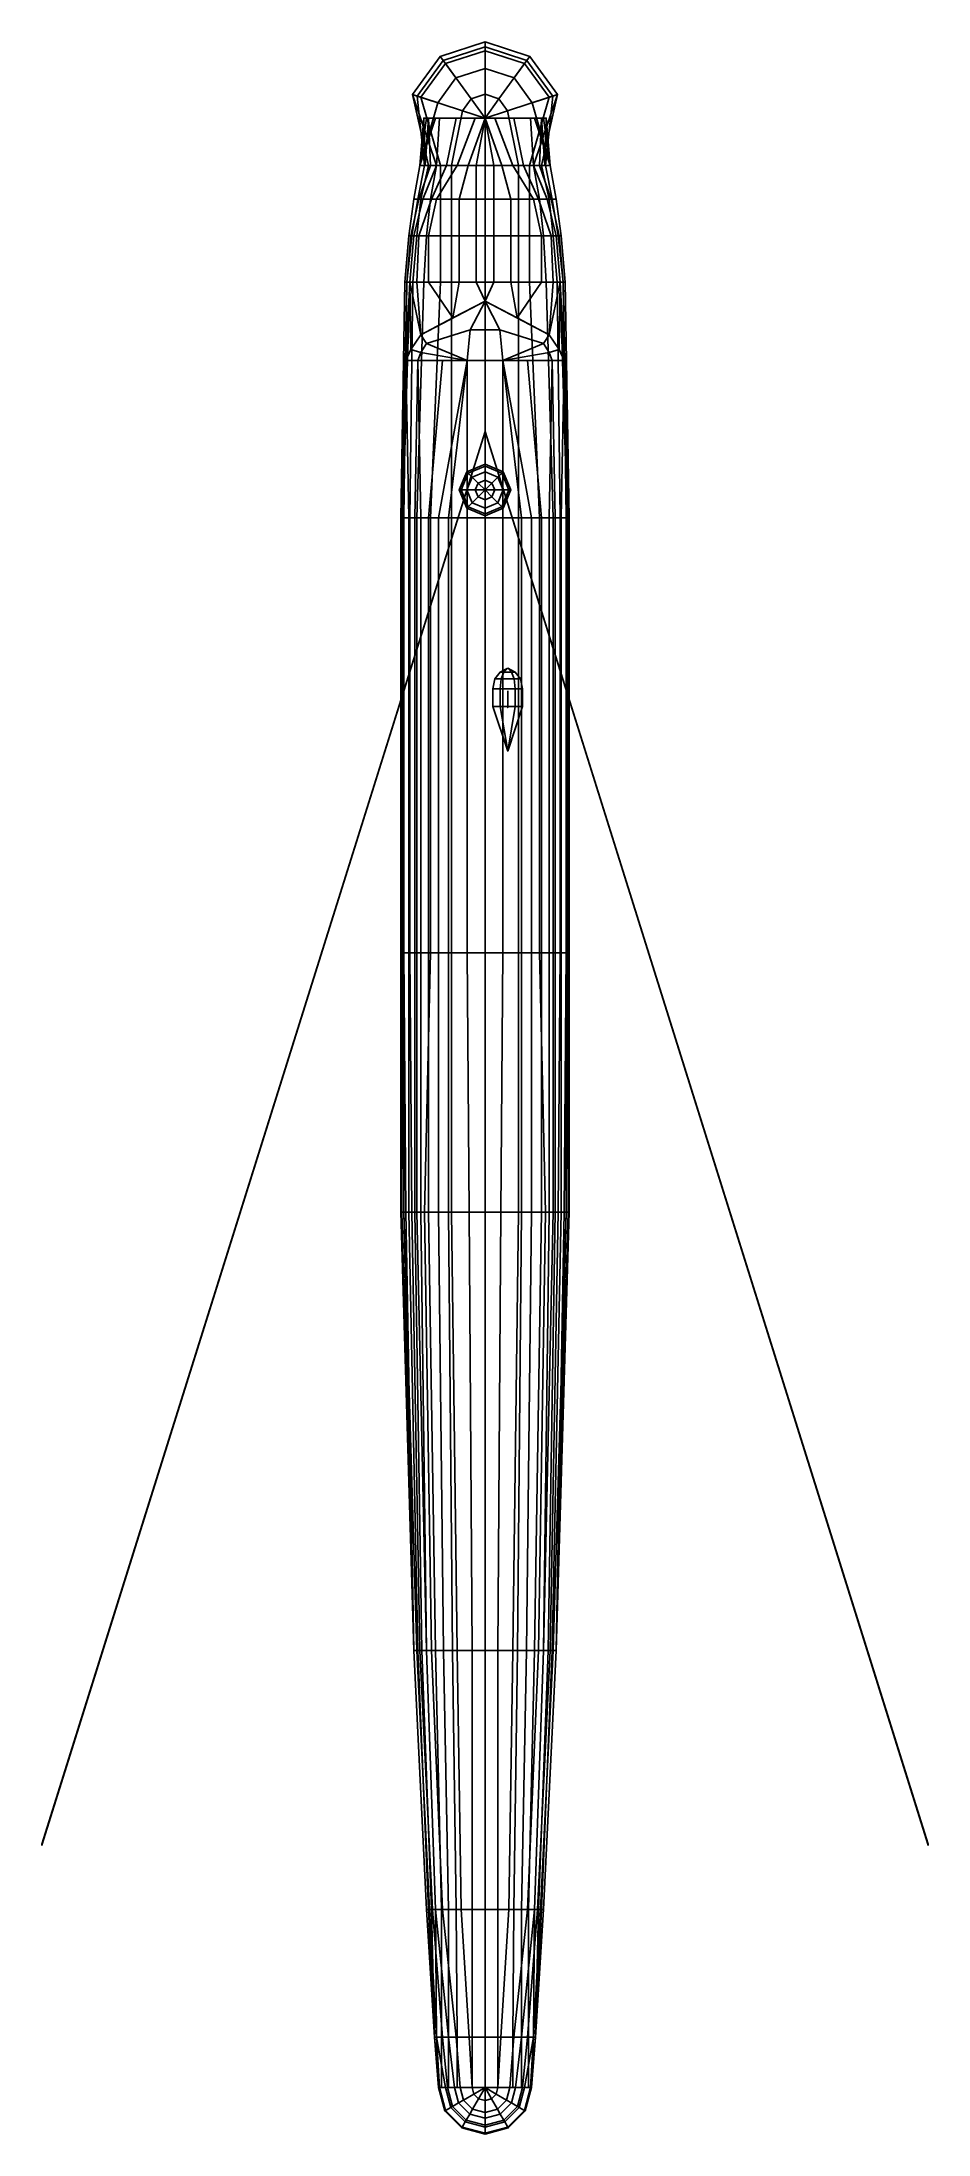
# Model space of a CAD drawing. Extents: x -4.5 to 4.5, y -10.5 to 10.6.
import ezdxf

# ---------------------------------------------------------------- set-up
doc = ezdxf.new("R2010")
doc.units = 0
doc.layers.get('0').update_dxf_attribs({"linetype": 'CONTINUOUS'})

msp = doc.modelspace()

# ---------------------------------------------------------------- linework, layer by layer
for points in [[(0, 10.63, -0.69), (0, 10.54, -0.83), (-0.4, 10.41, -0.83), (-0.453, 10.483, -0.69)], [(0, 10.63, -0.59), (0, 10.63, -0.69), (-0.453, 10.483, -0.69), (-0.453, 10.483, -0.59)], [(0, 10.58, -0.46), (0, 10.63, -0.59), (-0.453, 10.483, -0.59), (-0.423, 10.442, -0.46)], [(0, 10.36, -0.2), (0, 10.58, -0.46), (-0.423, 10.442, -0.46), (-0.294, 10.265, -0.2)], [(0.453, 10.483, -0.69), (0.4, 10.41, -0.83), (0, 10.54, -0.83), (0, 10.63, -0.69)], [(0.453, 10.483, -0.59), (0.453, 10.483, -0.69), (0, 10.63, -0.69), (0, 10.63, -0.59)], [(0.423, 10.442, -0.46), (0.453, 10.483, -0.59), (0, 10.63, -0.59), (0, 10.58, -0.46)], [(0.294, 10.265, -0.2), (0.423, 10.442, -0.46), (0, 10.58, -0.46), (0, 10.36, -0.2)], [(-0.423, 10.442, -0.46), (-0.453, 10.483, -0.59), (-0.732, 10.098, -0.59), (-0.685, 10.082, -0.46)], [(-0.453, 10.483, -0.59), (-0.453, 10.483, -0.69), (-0.732, 10.098, -0.69), (-0.732, 10.098, -0.59)], [(-0.453, 10.483, -0.69), (-0.4, 10.41, -0.83), (-0.647, 10.07, -0.83), (-0.732, 10.098, -0.69)], [(-0.294, 10.265, -0.2), (-0.423, 10.442, -0.46), (-0.685, 10.082, -0.46), (-0.476, 10.015, -0.2)], [(-0.4, 10.41, -0.83), (-0.141, 10.054, -1.06), (-0.228, 9.934, -1.06), (-0.647, 10.07, -0.83)], [(0, 10.54, -0.83), (0, 10.1, -1.06), (-0.141, 10.054, -1.06), (-0.4, 10.41, -0.83)], [(0.4, 10.41, -0.83), (0.141, 10.054, -1.06), (0, 10.1, -1.06), (0, 10.54, -0.83)], [(0.647, 10.07, -0.83), (0.228, 9.934, -1.06), (0.141, 10.054, -1.06), (0.4, 10.41, -0.83)], [(0.476, 10.015, -0.2), (0.685, 10.082, -0.46), (0.423, 10.442, -0.46), (0.294, 10.265, -0.2)], [(0.732, 10.098, -0.69), (0.647, 10.07, -0.83), (0.4, 10.41, -0.83), (0.453, 10.483, -0.69)], [(0.685, 10.082, -0.46), (0.732, 10.098, -0.59), (0.453, 10.483, -0.59), (0.423, 10.442, -0.46)], [(0.732, 10.098, -0.59), (0.732, 10.098, -0.69), (0.453, 10.483, -0.69), (0.453, 10.483, -0.59)], [(-0.294, 10.265, -0.11), (-0.294, 10.265, -0.2), (-0.476, 10.015, -0.2), (-0.476, 10.015, -0.11)], [(0, 10.36, -0.11), (0, 10.36, -0.2), (-0.294, 10.265, -0.2), (-0.294, 10.265, -0.11)], [(0.294, 10.265, -0.11), (0.294, 10.265, -0.2), (0, 10.36, -0.2), (0, 10.36, -0.11)], [(0.476, 10.015, -0.11), (0.476, 10.015, -0.2), (0.294, 10.265, -0.2), (0.294, 10.265, -0.11)], [(-0.732, 10.098, -0.69), (-0.647, 10.07, -0.83), (-0.45, 9.38, -1.15), (-0.49, 9.38, -1.13)], [(-0.732, 10.098, -0.59), (-0.732, 10.098, -0.69), (-0.49, 9.38, -1.13), (-0.57, 9.38, -1.05)], [(-0.685, 10.082, -0.46), (-0.732, 10.098, -0.59), (-0.57, 9.38, -1.05), (-0.61, 9.38, -0.91)], [(-0.476, 10.015, -0.2), (-0.685, 10.082, -0.46), (-0.61, 9.38, -0.91), (-0.66, 9.38, -0.62)], [(-0.476, 10.015, -0.11), (-0.476, 10.015, -0.2), (-0.66, 9.38, -0.62), (-0.66, 9.38, -0.11)], [(-0.647, 10.07, -0.83), (-0.228, 9.934, -1.06), (-0.34, 9.38, -1.17), (-0.45, 9.38, -1.15)], [(-0.141, 10.054, -1.06), (0, 9.86, -1.12), (0, 9.86, -1.12), (-0.228, 9.934, -1.06)], [(0, 10.1, -1.06), (0, 9.86, -1.12), (0, 9.86, -1.12), (-0.141, 10.054, -1.06)], [(0.141, 10.054, -1.06), (0, 9.86, -1.12), (0, 9.86, -1.12), (0, 10.1, -1.06)], [(0.228, 9.934, -1.06), (0, 9.86, -1.12), (0, 9.86, -1.12), (0.141, 10.054, -1.06)], [(0.45, 9.38, -1.15), (0.34, 9.38, -1.17), (0.228, 9.934, -1.06), (0.647, 10.07, -0.83)], [(0.49, 9.38, -1.13), (0.45, 9.38, -1.15), (0.647, 10.07, -0.83), (0.732, 10.098, -0.69)], [(0.66, 9.38, -0.62), (0.61, 9.38, -0.91), (0.685, 10.082, -0.46), (0.476, 10.015, -0.2)], [(0.66, 9.38, -0.11), (0.66, 9.38, -0.62), (0.476, 10.015, -0.2), (0.476, 10.015, -0.11)], [(0.57, 9.38, -1.05), (0.49, 9.38, -1.13), (0.732, 10.098, -0.69), (0.732, 10.098, -0.59)], [(0.61, 9.38, -0.91), (0.57, 9.38, -1.05), (0.732, 10.098, -0.59), (0.685, 10.082, -0.46)], [(-0.62, 9.86, 0.19), (-0.62, 9.86, 0.06), (-0.66, 9.38, -0.11), (-0.605, 9.38, 0.175)], [(-0.62, 9.86, 0.06), (-0.59, 9.86, -0.01), (-0.66, 9.38, -0.11)], [(-0.59, 9.86, -0.01), (-0.5, 9.86, -0.11), (-0.66, 9.38, -0.11)], [(-0.57, 9.86, 0.36), (-0.57, 9.86, 0.36), (-0.62, 9.86, 0.19), (-0.605, 9.38, 0.175)], [(-0.57, 9.86, 0.36), (-0.57, 9.86, 0.36), (-0.605, 9.38, 0.175), (-0.55, 9.38, 0.46)], [(-0.46, 9.86, 0.54), (-0.57, 9.86, 0.36), (-0.55, 9.38, 0.46), (-0.49, 9.38, 0.59)], [(-0.29, 9.86, 0.69), (-0.46, 9.86, 0.54), (-0.49, 9.38, 0.59), (-0.39, 9.38, 0.71)], [(-0.1, 9.86, 0.77), (-0.29, 9.86, 0.69), (-0.39, 9.38, 0.71), (-0.28, 9.38, 0.79)], [(0, 9.38, -1.2), (-0.34, 9.38, -1.17), (-0.228, 9.934, -1.06), (0, 9.86, -1.12)], [(0, 9.86, 0.8), (-0.1, 9.86, 0.77), (-0.28, 9.38, 0.79), (-0.17, 9.38, 0.83)], [(0, 9.86, 0.8), (0, 9.86, 0.8), (-0.17, 9.38, 0.83), (-0.09, 9.38, 0.85)], [(-0.09, 9.38, 0.85), (0.09, 9.38, 0.85), (0, 9.86, 0.8)], [(0, 9.86, -1.12), (0.228, 9.934, -1.06), (0.34, 9.38, -1.17), (0, 9.38, -1.2)], [(0.09, 9.38, 0.85), (0.17, 9.38, 0.83), (0, 9.86, 0.8)], [(0.17, 9.38, 0.83), (0.28, 9.38, 0.79), (0.1, 9.86, 0.77), (0, 9.86, 0.8)], [(0.28, 9.38, 0.79), (0.39, 9.38, 0.71), (0.29, 9.86, 0.69), (0.1, 9.86, 0.77)], [(0.39, 9.38, 0.71), (0.49, 9.38, 0.59), (0.46, 9.86, 0.54), (0.29, 9.86, 0.69)], [(0.49, 9.38, 0.59), (0.55, 9.38, 0.46), (0.57, 9.86, 0.36), (0.46, 9.86, 0.54)], [(0.66, 9.38, -0.11), (0.66, 9.38, -0.11), (0.5, 9.86, -0.11), (0.59, 9.86, -0.01)], [(0.55, 9.38, 0.46), (0.605, 9.38, 0.175), (0.57, 9.86, 0.36)], [(0.57, 9.86, 0.36), (0.605, 9.38, 0.175), (0.62, 9.86, 0.19)], [(0.66, 9.38, -0.11), (0.66, 9.38, -0.11), (0.59, 9.86, -0.01), (0.62, 9.86, 0.06)], [(0.605, 9.38, 0.175), (0.66, 9.38, -0.11), (0.62, 9.86, 0.06), (0.62, 9.86, 0.19)], [(-0.55, 9.38, 0.46), (-0.66, 9.38, -0.11), (-0.72, 9.04, 0.14), (-0.67, 9.04, 0.46)], [(-0.66, 9.38, -0.62), (-0.61, 9.38, -0.91), (-0.68, 9.04, -0.91), (-0.72, 9.04, -0.62)], [(-0.66, 9.38, -0.11), (-0.66, 9.38, -0.62), (-0.72, 9.04, -0.62), (-0.72, 9.04, 0.14)], [(-0.61, 9.38, -0.91), (-0.57, 9.38, -1.05), (-0.65, 9.04, -1.06), (-0.68, 9.04, -0.91)], [(-0.49, 9.38, 0.59), (-0.55, 9.38, 0.46), (-0.67, 9.04, 0.46), (-0.63, 9.04, 0.61)], [(-0.57, 9.38, -1.05), (-0.49, 9.38, -1.13), (-0.55, 9.04, -1.15), (-0.65, 9.04, -1.06)], [(-0.39, 9.38, 0.71), (-0.49, 9.38, 0.59), (-0.63, 9.04, 0.61), (-0.54, 9.04, 0.76)], [(-0.49, 9.38, -1.13), (-0.45, 9.38, -1.15), (-0.45, 9.04, -1.18), (-0.55, 9.04, -1.15)], [(-0.28, 9.38, 0.79), (-0.39, 9.38, 0.71), (-0.54, 9.04, 0.76), (-0.49, 9.04, 0.79)], [(-0.17, 9.38, 0.83), (-0.28, 9.38, 0.79), (-0.49, 9.04, 0.79), (-0.26, 9.04, 0.88)], [(-0.45, 9.38, -1.15), (-0.34, 9.38, -1.17), (-0.34, 9.04, -1.2), (-0.45, 9.04, -1.18)], [(0, 9.04, -1.22), (-0.34, 9.04, -1.2), (-0.34, 9.38, -1.17), (0, 9.38, -1.2)], [(-0.09, 9.38, 0.85), (-0.17, 9.38, 0.83), (-0.26, 9.04, 0.88), (-0.09, 9.04, 0.92)], [(-0.09, 9.04, 0.92), (0.09, 9.04, 0.92), (0.09, 9.38, 0.85), (-0.09, 9.38, 0.85)], [(0, 9.38, -1.2), (0.34, 9.38, -1.17), (0.34, 9.04, -1.2), (0, 9.04, -1.22)], [(0.09, 9.04, 0.92), (0.26, 9.04, 0.88), (0.17, 9.38, 0.83), (0.09, 9.38, 0.85)], [(0.26, 9.04, 0.88), (0.49, 9.04, 0.79), (0.28, 9.38, 0.79), (0.17, 9.38, 0.83)], [(0.49, 9.04, 0.79), (0.54, 9.04, 0.76), (0.39, 9.38, 0.71), (0.28, 9.38, 0.79)], [(0.45, 9.04, -1.18), (0.34, 9.04, -1.2), (0.34, 9.38, -1.17), (0.45, 9.38, -1.15)], [(0.54, 9.04, 0.76), (0.63, 9.04, 0.61), (0.49, 9.38, 0.59), (0.39, 9.38, 0.71)], [(0.55, 9.04, -1.15), (0.45, 9.04, -1.18), (0.45, 9.38, -1.15), (0.49, 9.38, -1.13)], [(0.65, 9.04, -1.06), (0.55, 9.04, -1.15), (0.49, 9.38, -1.13), (0.57, 9.38, -1.05)], [(0.63, 9.04, 0.61), (0.67, 9.04, 0.46), (0.55, 9.38, 0.46), (0.49, 9.38, 0.59)], [(0.67, 9.04, 0.46), (0.72, 9.04, 0.14), (0.66, 9.38, -0.11), (0.55, 9.38, 0.46)], [(0.68, 9.04, -0.91), (0.65, 9.04, -1.06), (0.57, 9.38, -1.05), (0.61, 9.38, -0.91)], [(0.72, 9.04, -0.62), (0.68, 9.04, -0.91), (0.61, 9.38, -0.91), (0.66, 9.38, -0.62)], [(0.72, 9.04, 0.14), (0.72, 9.04, -0.62), (0.66, 9.38, -0.62), (0.66, 9.38, -0.11)], [(-0.67, 9.04, 0.46), (-0.72, 9.04, 0.14), (-0.77, 8.67, 0.14), (-0.75, 8.67, 0.46)], [(-0.72, 9.04, -0.62), (-0.68, 9.04, -0.91), (-0.74, 8.67, -0.91), (-0.77, 8.67, -0.62)], [(-0.72, 9.04, 0.14), (-0.72, 9.04, -0.62), (-0.77, 8.67, -0.62), (-0.77, 8.67, 0.14)], [(-0.63, 9.04, 0.61), (-0.67, 9.04, 0.46), (-0.75, 8.67, 0.46), (-0.72, 8.67, 0.61)], [(-0.68, 9.04, -0.91), (-0.65, 9.04, -1.06), (-0.69, 8.67, -1.08), (-0.74, 8.67, -0.91)], [(-0.54, 9.04, 0.76), (-0.63, 9.04, 0.61), (-0.72, 8.67, 0.61), (-0.67, 8.67, 0.76)], [(-0.65, 9.04, -1.06), (-0.55, 9.04, -1.15), (-0.59, 8.67, -1.18), (-0.69, 8.67, -1.08)], [(-0.49, 9.04, 0.79), (-0.54, 9.04, 0.76), (-0.67, 8.67, 0.76), (-0.57, 8.67, 0.86)], [(-0.55, 9.04, -1.15), (-0.45, 9.04, -1.18), (-0.45, 8.67, -1.22), (-0.59, 8.67, -1.18)], [(-0.26, 9.04, 0.88), (-0.49, 9.04, 0.79), (-0.57, 8.67, 0.86), (-0.26, 8.67, 0.96)], [(-0.45, 9.04, -1.18), (-0.34, 9.04, -1.2), (-0.34, 8.67, -1.23), (-0.45, 8.67, -1.22)], [(0, 8.67, -1.25), (-0.34, 8.67, -1.23), (-0.34, 9.04, -1.2), (0, 9.04, -1.22)], [(-0.09, 9.04, 0.92), (-0.26, 9.04, 0.88), (-0.26, 8.67, 0.96), (-0.09, 8.67, 0.99)], [(0.09, 9.04, 0.92), (-0.09, 9.04, 0.92), (-0.09, 8.67, 0.99), (0.09, 8.67, 0.99)], [(0, 9.04, -1.22), (0.34, 9.04, -1.2), (0.34, 8.67, -1.23), (0, 8.67, -1.25)], [(0.09, 8.67, 0.99), (0.26, 8.67, 0.96), (0.26, 9.04, 0.88), (0.09, 9.04, 0.92)], [(0.26, 8.67, 0.96), (0.57, 8.67, 0.86), (0.49, 9.04, 0.79), (0.26, 9.04, 0.88)], [(0.45, 8.67, -1.22), (0.34, 8.67, -1.23), (0.34, 9.04, -1.2), (0.45, 9.04, -1.18)], [(0.59, 8.67, -1.18), (0.45, 8.67, -1.22), (0.45, 9.04, -1.18), (0.55, 9.04, -1.15)], [(0.57, 8.67, 0.86), (0.67, 8.67, 0.76), (0.54, 9.04, 0.76), (0.49, 9.04, 0.79)], [(0.67, 8.67, 0.76), (0.72, 8.67, 0.61), (0.63, 9.04, 0.61), (0.54, 9.04, 0.76)], [(0.69, 8.67, -1.08), (0.59, 8.67, -1.18), (0.55, 9.04, -1.15), (0.65, 9.04, -1.06)], [(0.72, 8.67, 0.61), (0.75, 8.67, 0.46), (0.67, 9.04, 0.46), (0.63, 9.04, 0.61)], [(0.74, 8.67, -0.91), (0.69, 8.67, -1.08), (0.65, 9.04, -1.06), (0.68, 9.04, -0.91)], [(0.75, 8.67, 0.46), (0.77, 8.67, 0.14), (0.72, 9.04, 0.14), (0.67, 9.04, 0.46)], [(0.77, 8.67, -0.62), (0.74, 8.67, -0.91), (0.68, 9.04, -0.91), (0.72, 9.04, -0.62)], [(0.77, 8.67, 0.14), (0.77, 8.67, -0.62), (0.72, 9.04, -0.62), (0.72, 9.04, 0.14)], [(-0.75, 8.67, 0.46), (-0.77, 8.67, 0.14), (-0.81, 8.2, 0.52), (-0.79, 8.2, 0.71)], [(-0.77, 8.67, -0.62), (-0.74, 8.67, -0.91), (-0.79, 8.2, -0.91), (-0.81, 8.2, -0.62)], [(-0.77, 8.67, 0.14), (-0.77, 8.67, -0.62), (-0.81, 8.2, -0.62), (-0.81, 8.2, 0.52)], [(-0.74, 8.67, -0.91), (-0.69, 8.67, -1.08), (-0.73, 8.2, -1.12), (-0.79, 8.2, -0.91)], [(-0.72, 8.67, 0.61), (-0.75, 8.67, 0.46), (-0.79, 8.2, 0.71), (-0.76, 8.2, 0.84)], [(-0.67, 8.67, 0.76), (-0.72, 8.67, 0.61), (-0.76, 8.2, 0.84), (-0.69, 8.2, 0.94)], [(-0.69, 8.67, -1.08), (-0.59, 8.67, -1.18), (-0.62, 8.2, -1.2), (-0.73, 8.2, -1.12)], [(-0.57, 8.67, 0.86), (-0.67, 8.67, 0.76), (-0.69, 8.2, 0.94), (-0.57, 8.2, 1)], [(-0.59, 8.67, -1.18), (-0.45, 8.67, -1.22), (-0.45, 8.2, -1.24), (-0.62, 8.2, -1.2)], [(-0.26, 8.67, 0.96), (-0.57, 8.67, 0.86), (-0.57, 8.2, 1), (-0.26, 8.2, 1.06)], [(-0.45, 8.67, -1.22), (-0.34, 8.67, -1.23), (-0.34, 8.2, -1.26), (-0.45, 8.2, -1.24)], [(0, 8.2, -1.28), (-0.34, 8.2, -1.26), (-0.34, 8.67, -1.23), (0, 8.67, -1.25)], [(-0.09, 8.67, 0.99), (-0.26, 8.67, 0.96), (-0.26, 8.2, 1.06), (-0.09, 8.2, 1.07)], [(-0.09, 8.2, 1.07), (0.09, 8.2, 1.07), (0.09, 8.67, 0.99), (-0.09, 8.67, 0.99)], [(0, 8.67, -1.25), (0.34, 8.67, -1.23), (0.34, 8.2, -1.26), (0, 8.2, -1.28)], [(0.09, 8.2, 1.07), (0.26, 8.2, 1.06), (0.26, 8.67, 0.96), (0.09, 8.67, 0.99)], [(0.26, 8.2, 1.06), (0.57, 8.2, 1), (0.57, 8.67, 0.86), (0.26, 8.67, 0.96)], [(0.45, 8.2, -1.24), (0.34, 8.2, -1.26), (0.34, 8.67, -1.23), (0.45, 8.67, -1.22)], [(0.62, 8.2, -1.2), (0.45, 8.2, -1.24), (0.45, 8.67, -1.22), (0.59, 8.67, -1.18)], [(0.57, 8.2, 1), (0.69, 8.2, 0.94), (0.67, 8.67, 0.76), (0.57, 8.67, 0.86)], [(0.73, 8.2, -1.12), (0.62, 8.2, -1.2), (0.59, 8.67, -1.18), (0.69, 8.67, -1.08)], [(0.69, 8.2, 0.94), (0.76, 8.2, 0.84), (0.72, 8.67, 0.61), (0.67, 8.67, 0.76)], [(0.79, 8.2, -0.91), (0.73, 8.2, -1.12), (0.69, 8.67, -1.08), (0.74, 8.67, -0.91)], [(0.76, 8.2, 0.84), (0.79, 8.2, 0.71), (0.75, 8.67, 0.46), (0.72, 8.67, 0.61)], [(0.81, 8.2, -0.62), (0.79, 8.2, -0.91), (0.74, 8.67, -0.91), (0.77, 8.67, -0.62)], [(0.79, 8.2, 0.71), (0.81, 8.2, 0.52), (0.77, 8.67, 0.14), (0.75, 8.67, 0.46)], [(0.81, 8.2, 0.52), (0.81, 8.2, -0.62), (0.77, 8.67, -0.62), (0.77, 8.67, 0.14)], [(-0.81, 8.2, 0.52), (-0.81, 8.2, -0.62), (-0.85, 5.82, -0.53), (-0.85, 5.82, 0.52)], [(-0.81, 8.2, -0.62), (-0.79, 8.2, -0.91), (-0.82, 5.82, -0.91), (-0.85, 5.82, -0.53)], [(-0.79, 8.2, 0.71), (-0.81, 8.2, 0.52), (-0.85, 5.82, 0.52), (-0.84, 5.82, 0.71)], [(-0.76, 8.2, 0.84), (-0.79, 8.2, 0.71), (-0.84, 5.82, 0.71), (-0.83, 5.82, 0.84)], [(-0.8, 7.41, 0.94), (-0.76, 8.2, 0.84), (-0.83, 5.82, 0.84), (-0.82, 5.82, 0.94)], [(-0.79, 8.2, -0.91), (-0.73, 8.2, -1.12), (-0.76, 5.82, -1.12), (-0.82, 5.82, -0.91)], [(-0.76, 8.2, 0.84), (-0.8, 7.41, 0.94), (-0.75, 7.52, 0.94)], [(-0.73, 8.2, -1.12), (-0.62, 8.2, -1.2), (-0.69, 5.82, -1.19), (-0.76, 5.82, -1.12)], [(-0.76, 8.2, 0.84), (-0.65, 7.67, 0.94), (-0.69, 8.2, 0.94)], [(-0.76, 8.2, 0.84), (-0.75, 7.52, 0.94), (-0.65, 7.67, 0.94)], [(-0.62, 8.2, -1.2), (-0.45, 8.2, -1.24), (-0.55, 5.82, -1.24), (-0.69, 5.82, -1.19)], [(-0.65, 7.67, 0.94), (-0.325, 7.84, 1.035), (-0.57, 8.2, 1), (-0.69, 8.2, 0.94)], [(-0.57, 8.2, 1), (-0.325, 7.84, 1.035), (-0.26, 8.2, 1.06)], [(-0.45, 8.2, -1.24), (-0.34, 8.2, -1.26), (-0.34, 5.82, -1.28), (-0.55, 5.82, -1.24)], [(0, 5.82, -1.3), (-0.34, 5.82, -1.28), (-0.34, 8.2, -1.26), (0, 8.2, -1.28)], [(-0.325, 7.84, 1.035), (0, 8.01, 1.13), (-0.09, 8.2, 1.07), (-0.26, 8.2, 1.06)], [(-0.09, 8.2, 1.07), (0, 8.01, 1.13), (0.09, 8.2, 1.07)], [(0, 8.2, -1.28), (0.34, 8.2, -1.26), (0.34, 5.82, -1.28), (0, 5.82, -1.3)], [(0, 8.01, 1.13), (0.325, 7.84, 1.035), (0.26, 8.2, 1.06), (0.09, 8.2, 1.07)], [(0.26, 8.2, 1.06), (0.325, 7.84, 1.035), (0.57, 8.2, 1)], [(0.325, 7.84, 1.035), (0.65, 7.67, 0.94), (0.69, 8.2, 0.94), (0.57, 8.2, 1)], [(0.55, 5.82, -1.24), (0.34, 5.82, -1.28), (0.34, 8.2, -1.26), (0.45, 8.2, -1.24)], [(0.69, 5.82, -1.19), (0.55, 5.82, -1.24), (0.45, 8.2, -1.24), (0.62, 8.2, -1.2)], [(0.76, 5.82, -1.12), (0.69, 5.82, -1.19), (0.62, 8.2, -1.2), (0.73, 8.2, -1.12)], [(0.69, 8.2, 0.94), (0.65, 7.67, 0.94), (0.76, 8.2, 0.84)], [(0.65, 7.67, 0.94), (0.75, 7.52, 0.94), (0.76, 8.2, 0.84)], [(0.82, 5.82, -0.91), (0.76, 5.82, -1.12), (0.73, 8.2, -1.12), (0.79, 8.2, -0.91)], [(0.75, 7.52, 0.94), (0.8, 7.41, 0.94), (0.76, 8.2, 0.84)], [(0.83, 5.82, 0.84), (0.84, 5.82, 0.71), (0.79, 8.2, 0.71), (0.76, 8.2, 0.84)], [(0.82, 5.82, 0.94), (0.83, 5.82, 0.84), (0.76, 8.2, 0.84), (0.8, 7.41, 0.94)], [(0.84, 5.82, 0.71), (0.85, 5.82, 0.52), (0.81, 8.2, 0.52), (0.79, 8.2, 0.71)], [(0.85, 5.82, -0.53), (0.82, 5.82, -0.91), (0.79, 8.2, -0.91), (0.81, 8.2, -0.62)], [(0.85, 5.82, 0.52), (0.85, 5.82, -0.53), (0.81, 8.2, -0.62), (0.81, 8.2, 0.52)], [(-0.59, 7.58, 1.39), (-0.15, 7.72, 1.45), (0, 8.01, 1.13), (-0.65, 7.67, 0.94)], [(-0.15, 7.72, 1.45), (0.15, 7.72, 1.45), (0, 8.01, 1.13)], [(0.15, 7.72, 1.45), (0.59, 7.58, 1.39), (0.65, 7.67, 0.94), (0, 8.01, 1.13)], [(-0.65, 7.49, 1.38), (-0.59, 7.58, 1.39), (-0.65, 7.67, 0.94), (-0.75, 7.52, 0.94)], [(-0.18, 7.41, 1.57), (-0.18, 7.41, 1.57), (-0.15, 7.72, 1.45), (-0.59, 7.58, 1.39)], [(-0.18, 7.41, 1.57), (0.18, 7.41, 1.57), (0.15, 7.72, 1.45), (-0.15, 7.72, 1.45)], [(0.18, 7.41, 1.57), (0.18, 7.41, 1.57), (0.59, 7.58, 1.39), (0.15, 7.72, 1.45)], [(0.59, 7.58, 1.39), (0.65, 7.49, 1.38), (0.75, 7.52, 0.94), (0.65, 7.67, 0.94)], [(-0.8, 7.41, 0.94), (-0.8, 7.41, 0.94), (-0.82, 5.82, 0.94), (-0.77, 5.82, 1.16)], [(-0.68, 7.41, 1.38), (-0.65, 7.49, 1.38), (-0.75, 7.52, 0.94), (-0.8, 7.41, 0.94)], [(-0.71, 5.82, 1.32), (-0.68, 7.41, 1.38), (-0.8, 7.41, 0.94), (-0.77, 5.82, 1.16)], [(-0.65, 5.82, 1.42), (-0.68, 7.41, 1.38), (-0.68, 7.41, 1.38), (-0.71, 5.82, 1.32)], [(-0.18, 7.41, 1.57), (-0.18, 7.41, 1.57), (-0.65, 7.49, 1.38), (-0.68, 7.41, 1.38)], [(-0.57, 5.82, 1.49), (-0.43, 7.41, 1.475), (-0.68, 7.41, 1.38), (-0.65, 5.82, 1.42)], [(-0.18, 7.41, 1.57), (-0.18, 7.41, 1.57), (-0.59, 7.58, 1.39), (-0.65, 7.49, 1.38)], [(-0.47, 5.82, 1.55), (-0.18, 7.41, 1.57), (-0.43, 7.41, 1.475), (-0.57, 5.82, 1.49)], [(-0.47, 5.82, 1.55), (-0.37, 5.82, 1.57), (-0.18, 7.41, 1.57)], [(-0.37, 5.82, 1.57), (-0.18, 5.82, 1.6), (-0.18, 7.41, 1.57)], [(-0.18, 5.82, 1.6), (0.18, 5.82, 1.6), (0.18, 7.41, 1.57), (-0.18, 7.41, 1.57)], [(0.18, 7.41, 1.57), (0.18, 7.41, 1.57), (0.65, 7.49, 1.38), (0.59, 7.58, 1.39)], [(0.18, 7.41, 1.57), (0.18, 7.41, 1.57), (0.68, 7.41, 1.38), (0.65, 7.49, 1.38)], [(0.18, 5.82, 1.6), (0.37, 5.82, 1.57), (0.18, 7.41, 1.57)], [(0.37, 5.82, 1.57), (0.47, 5.82, 1.55), (0.18, 7.41, 1.57)], [(0.47, 5.82, 1.55), (0.57, 5.82, 1.49), (0.43, 7.41, 1.475), (0.18, 7.41, 1.57)], [(0.57, 5.82, 1.49), (0.65, 5.82, 1.42), (0.68, 7.41, 1.38), (0.43, 7.41, 1.475)], [(0.65, 7.49, 1.38), (0.68, 7.41, 1.38), (0.8, 7.41, 0.94), (0.75, 7.52, 0.94)], [(0.65, 5.82, 1.42), (0.71, 5.82, 1.32), (0.68, 7.41, 1.38)], [(0.71, 5.82, 1.32), (0.77, 5.82, 1.16), (0.8, 7.41, 0.94), (0.68, 7.41, 1.38)], [(0.77, 5.82, 1.16), (0.82, 5.82, 0.94), (0.8, 7.41, 0.94)], [(0, 6.69, 2.48), (-4.48, -7.59, 2.48), (-4.48, -7.6, 2.5), (0, 6.69, 2.5)], [(0, 6.69, 2.5), (-4.48, -7.6, 2.5), (-4.48, -7.59, 2.48), (0, 6.69, 2.48)], [(0, 6.76, 1.58), (0, 6.65, 1.58), (0, 6.69, 2.51), (0, 6.75, 2.51)], [(0, 6.75, 2.51), (0, 6.69, 2.51), (0, 6.65, 1.58), (0, 6.76, 1.58)], [(0, 6.69, 2.48), (4.48, -7.59, 2.48), (4.48, -7.6, 2.5), (0, 6.69, 2.5)], [(0, 6.69, 2.5), (4.48, -7.6, 2.5), (4.48, -7.59, 2.48), (0, 6.69, 2.48)], [(0, 6.34, 1.65), (0, 6.36, 1.59), (-0.184, 6.284, 1.59), (-0.17, 6.27, 1.65)], [(0.17, 6.27, 1.65), (0.184, 6.284, 1.59), (0, 6.36, 1.59), (0, 6.34, 1.65)], [(-0.17, 6.27, 1.65), (-0.184, 6.284, 1.59), (-0.26, 6.1, 1.59), (-0.24, 6.1, 1.65)], [(-0.13, 6.23, 1.73), (-0.17, 6.27, 1.65), (-0.24, 6.1, 1.65), (-0.184, 6.1, 1.73)], [(-0.07, 6.17, 1.79), (-0.13, 6.23, 1.73), (-0.184, 6.1, 1.73), (-0.099, 6.1, 1.79)], [(0, 6.284, 1.73), (0, 6.34, 1.65), (-0.17, 6.27, 1.65), (-0.13, 6.23, 1.73)], [(0, 6.199, 1.79), (0, 6.284, 1.73), (-0.13, 6.23, 1.73), (-0.07, 6.17, 1.79)], [(0, 6.1, 1.81), (-0.07, 6.17, 1.79), (-0.099, 6.1, 1.79), (0, 6.1, 1.81)], [(0, 6.1, 1.81), (0, 6.199, 1.79), (-0.07, 6.17, 1.79), (0, 6.1, 1.81)], [(0.13, 6.23, 1.73), (0.17, 6.27, 1.65), (0, 6.34, 1.65), (0, 6.284, 1.73)], [(0.07, 6.17, 1.79), (0.13, 6.23, 1.73), (0, 6.284, 1.73), (0, 6.199, 1.79)], [(0, 6.1, 1.81), (0.07, 6.17, 1.79), (0, 6.199, 1.79), (0, 6.1, 1.81)], [(0, 6.1, 1.81), (0.099, 6.1, 1.79), (0.07, 6.17, 1.79), (0, 6.1, 1.81)], [(0.099, 6.1, 1.79), (0.184, 6.1, 1.73), (0.13, 6.23, 1.73), (0.07, 6.17, 1.79)], [(0.184, 6.1, 1.73), (0.24, 6.1, 1.65), (0.17, 6.27, 1.65), (0.13, 6.23, 1.73)], [(0.24, 6.1, 1.65), (0.26, 6.1, 1.59), (0.184, 6.284, 1.59), (0.17, 6.27, 1.65)], [(-0.24, 6.1, 1.65), (-0.26, 6.1, 1.59), (-0.184, 5.916, 1.59), (-0.17, 5.93, 1.65)], [(-0.184, 6.1, 1.73), (-0.24, 6.1, 1.65), (-0.17, 5.93, 1.65), (-0.13, 5.97, 1.73)], [(-0.099, 6.1, 1.79), (-0.184, 6.1, 1.73), (-0.13, 5.97, 1.73), (-0.07, 6.03, 1.79)], [(-0.17, 5.93, 1.65), (-0.184, 5.916, 1.59), (0, 5.84, 1.59), (0, 5.86, 1.65)], [(-0.13, 5.97, 1.73), (-0.17, 5.93, 1.65), (0, 5.86, 1.65), (0, 5.916, 1.73)], [(-0.07, 6.03, 1.79), (-0.13, 5.97, 1.73), (0, 5.916, 1.73), (0, 6.001, 1.79)], [(0, 6.1, 1.81), (-0.099, 6.1, 1.79), (-0.07, 6.03, 1.79), (0, 6.1, 1.81)], [(0, 6.1, 1.81), (-0.07, 6.03, 1.79), (0, 6.001, 1.79), (0, 6.1, 1.81)], [(0, 6.1, 1.81), (0, 6.001, 1.79), (0.07, 6.03, 1.79), (0, 6.1, 1.81)], [(0, 6.1, 1.81), (0.07, 6.03, 1.79), (0.099, 6.1, 1.79), (0, 6.1, 1.81)], [(0, 6.001, 1.79), (0, 5.916, 1.73), (0.13, 5.97, 1.73), (0.07, 6.03, 1.79)], [(0, 5.916, 1.73), (0, 5.86, 1.65), (0.17, 5.93, 1.65), (0.13, 5.97, 1.73)], [(0, 5.86, 1.65), (0, 5.84, 1.59), (0.184, 5.916, 1.59), (0.17, 5.93, 1.65)], [(0.07, 6.03, 1.79), (0.13, 5.97, 1.73), (0.184, 6.1, 1.73), (0.099, 6.1, 1.79)], [(0.13, 5.97, 1.73), (0.17, 5.93, 1.65), (0.24, 6.1, 1.65), (0.184, 6.1, 1.73)], [(0.17, 5.93, 1.65), (0.184, 5.916, 1.59), (0.26, 6.1, 1.59), (0.24, 6.1, 1.65)], [(-0.85, 5.82, 0.52), (-0.85, 5.82, -0.53), (-0.85, 1.42, -0.53), (-0.85, 1.42, 0.52)], [(-0.85, 5.82, -0.53), (-0.82, 5.82, -0.91), (-0.82, 1.42, -0.91), (-0.85, 1.42, -0.53)], [(-0.84, 5.82, 0.71), (-0.85, 5.82, 0.52), (-0.85, 1.42, 0.52), (-0.84, 1.42, 0.71)], [(-0.83, 5.82, 0.84), (-0.84, 5.82, 0.71), (-0.84, 1.42, 0.71), (-0.83, 1.42, 0.84)], [(-0.82, 5.82, 0.94), (-0.83, 5.82, 0.84), (-0.83, 1.42, 0.84), (-0.82, 1.42, 0.94)], [(-0.82, 5.82, -0.91), (-0.76, 5.82, -1.12), (-0.76, 1.42, -1.12), (-0.82, 1.42, -0.91)], [(-0.77, 5.82, 1.16), (-0.82, 5.82, 0.94), (-0.82, 1.42, 0.94), (-0.77, 1.42, 1.16)], [(-0.71, 5.82, 1.32), (-0.77, 5.82, 1.16), (-0.77, 1.42, 1.16), (-0.71, 1.42, 1.32)], [(-0.76, 5.82, -1.12), (-0.69, 5.82, -1.19), (-0.69, 1.42, -1.19), (-0.76, 1.42, -1.12)], [(-0.65, 5.82, 1.42), (-0.71, 5.82, 1.32), (-0.71, 1.42, 1.32), (-0.65, 1.42, 1.42)], [(-0.69, 5.82, -1.19), (-0.55, 5.82, -1.24), (-0.55, 1.42, -1.24), (-0.69, 1.42, -1.19)], [(-0.57, 5.82, 1.49), (-0.65, 5.82, 1.42), (-0.65, 1.42, 1.42), (-0.57, 1.42, 1.49)], [(-0.47, 5.82, 1.55), (-0.57, 5.82, 1.49), (-0.57, 1.42, 1.49), (-0.47, 1.42, 1.55)], [(-0.55, 5.82, -1.24), (-0.34, 5.82, -1.28), (-0.34, 1.42, -1.28), (-0.55, 1.42, -1.24)], [(-0.37, 5.82, 1.57), (-0.47, 5.82, 1.55), (-0.47, 1.42, 1.55), (-0.37, 1.42, 1.57)], [(-0.18, 5.82, 1.6), (-0.37, 5.82, 1.57), (-0.37, 1.42, 1.57), (-0.18, 1.42, 1.6)], [(0, 1.42, -1.3), (-0.34, 1.42, -1.28), (-0.34, 5.82, -1.28), (0, 5.82, -1.3)], [(-0.18, 1.42, 1.6), (0.18, 1.42, 1.6), (0.18, 5.82, 1.6), (-0.18, 5.82, 1.6)], [(0, 5.82, -1.3), (0.34, 5.82, -1.28), (0.34, 1.42, -1.28), (0, 1.42, -1.3)], [(0.18, 1.42, 1.6), (0.37, 1.42, 1.57), (0.37, 5.82, 1.57), (0.18, 5.82, 1.6)], [(0.55, 1.42, -1.24), (0.34, 1.42, -1.28), (0.34, 5.82, -1.28), (0.55, 5.82, -1.24)], [(0.37, 1.42, 1.57), (0.47, 1.42, 1.55), (0.47, 5.82, 1.55), (0.37, 5.82, 1.57)], [(0.47, 1.42, 1.55), (0.57, 1.42, 1.49), (0.57, 5.82, 1.49), (0.47, 5.82, 1.55)], [(0.69, 1.42, -1.19), (0.55, 1.42, -1.24), (0.55, 5.82, -1.24), (0.69, 5.82, -1.19)], [(0.57, 1.42, 1.49), (0.65, 1.42, 1.42), (0.65, 5.82, 1.42), (0.57, 5.82, 1.49)], [(0.65, 1.42, 1.42), (0.71, 1.42, 1.32), (0.71, 5.82, 1.32), (0.65, 5.82, 1.42)], [(0.76, 1.42, -1.12), (0.69, 1.42, -1.19), (0.69, 5.82, -1.19), (0.76, 5.82, -1.12)], [(0.71, 1.42, 1.32), (0.77, 1.42, 1.16), (0.77, 5.82, 1.16), (0.71, 5.82, 1.32)], [(0.82, 1.42, -0.91), (0.76, 1.42, -1.12), (0.76, 5.82, -1.12), (0.82, 5.82, -0.91)], [(0.77, 1.42, 1.16), (0.82, 1.42, 0.94), (0.82, 5.82, 0.94), (0.77, 5.82, 1.16)], [(0.85, 1.42, -0.53), (0.82, 1.42, -0.91), (0.82, 5.82, -0.91), (0.85, 5.82, -0.53)], [(0.82, 1.42, 0.94), (0.83, 1.42, 0.84), (0.83, 5.82, 0.84), (0.82, 5.82, 0.94)], [(0.83, 1.42, 0.84), (0.84, 1.42, 0.71), (0.84, 5.82, 0.71), (0.83, 5.82, 0.84)], [(0.84, 1.42, 0.71), (0.85, 1.42, 0.52), (0.85, 5.82, 0.52), (0.84, 5.82, 0.71)], [(0.85, 1.42, 0.52), (0.85, 1.42, -0.53), (0.85, 5.82, -0.53), (0.85, 5.82, 0.52)], [(0.155, 4.26, 1.91), (0.1, 4.19, 1.91), (0.165, 4.19, 2.022), (0.192, 4.26, 1.975)], [(0.192, 4.26, 1.845), (0.165, 4.19, 1.798), (0.1, 4.19, 1.91), (0.155, 4.26, 1.91)], [(0.23, 4.3, 1.91), (0.155, 4.26, 1.91), (0.192, 4.26, 1.975), (0.23, 4.3, 1.91)], [(0.23, 4.3, 1.91), (0.192, 4.26, 1.845), (0.155, 4.26, 1.91), (0.23, 4.3, 1.91)], [(0.192, 4.26, 1.975), (0.165, 4.19, 2.022), (0.295, 4.19, 2.022), (0.268, 4.26, 1.975)], [(0.268, 4.26, 1.845), (0.295, 4.19, 1.798), (0.165, 4.19, 1.798), (0.192, 4.26, 1.845)], [(0.23, 4.3, 1.91), (0.192, 4.26, 1.975), (0.268, 4.26, 1.975), (0.23, 4.3, 1.91)], [(0.23, 4.3, 1.91), (0.268, 4.26, 1.845), (0.192, 4.26, 1.845), (0.23, 4.3, 1.91)], [(0.23, 4.3, 1.91), (0.268, 4.26, 1.975), (0.305, 4.26, 1.91), (0.23, 4.3, 1.91)], [(0.23, 4.3, 1.91), (0.305, 4.26, 1.91), (0.268, 4.26, 1.845), (0.23, 4.3, 1.91)], [(0.268, 4.26, 1.975), (0.295, 4.19, 2.022), (0.36, 4.19, 1.91), (0.305, 4.26, 1.91)], [(0.305, 4.26, 1.91), (0.36, 4.19, 1.91), (0.295, 4.19, 1.798), (0.268, 4.26, 1.845)], [(0.1, 4.19, 1.91), (0.08, 4.09, 1.91), (0.155, 4.09, 2.04), (0.165, 4.19, 2.022)], [(0.165, 4.19, 1.798), (0.155, 4.09, 1.78), (0.08, 4.09, 1.91), (0.1, 4.19, 1.91)], [(0.155, 4.09, 2.04), (0.08, 4.09, 1.91), (0.08, 3.91, 1.91), (0.155, 3.91, 2.04)], [(0.08, 4.09, 1.91), (0.155, 4.09, 1.78), (0.155, 3.91, 1.78), (0.08, 3.91, 1.91)], [(0.165, 4.19, 2.022), (0.155, 4.09, 2.04), (0.305, 4.09, 2.04), (0.295, 4.19, 2.022)], [(0.295, 4.19, 1.798), (0.305, 4.09, 1.78), (0.155, 4.09, 1.78), (0.165, 4.19, 1.798)], [(0.305, 4.09, 2.04), (0.155, 4.09, 2.04), (0.155, 3.91, 2.04), (0.305, 3.91, 2.04)], [(0.155, 4.09, 1.78), (0.305, 4.09, 1.78), (0.305, 3.91, 1.78), (0.155, 3.91, 1.78)], [(0.23, 4.07, 1.6), (0.23, 3.9, 1.6), (0.23, 3.91, 1.78), (0.23, 4.07, 1.78)], [(0.23, 4.07, 1.78), (0.23, 3.91, 1.78), (0.23, 3.9, 1.6), (0.23, 4.07, 1.6)], [(0.295, 4.19, 2.022), (0.305, 4.09, 2.04), (0.38, 4.09, 1.91), (0.36, 4.19, 1.91)], [(0.36, 4.19, 1.91), (0.38, 4.09, 1.91), (0.305, 4.09, 1.78), (0.295, 4.19, 1.798)], [(0.38, 4.09, 1.91), (0.305, 4.09, 2.04), (0.305, 3.91, 2.04), (0.38, 3.91, 1.91)], [(0.305, 4.09, 1.78), (0.38, 4.09, 1.91), (0.38, 3.91, 1.91), (0.305, 3.91, 1.78)], [(0.155, 3.91, 2.04), (0.08, 3.91, 1.91), (0.23, 3.46, 1.91)], [(0.08, 3.91, 1.91), (0.155, 3.91, 1.78), (0.23, 3.46, 1.91)], [(0.305, 3.91, 2.04), (0.155, 3.91, 2.04), (0.23, 3.46, 1.91)], [(0.155, 3.91, 1.78), (0.305, 3.91, 1.78), (0.23, 3.46, 1.91)], [(0.38, 3.91, 1.91), (0.305, 3.91, 2.04), (0.23, 3.46, 1.91)], [(0.305, 3.91, 1.78), (0.38, 3.91, 1.91), (0.23, 3.46, 1.91)], [(-0.85, 1.42, 0.52), (-0.85, 1.42, -0.53), (-0.85, -1.2, -0.21), (-0.85, -1.2, 0.73)], [(-0.85, 1.42, -0.53), (-0.82, 1.42, -0.91), (-0.82, -1.2, -0.47), (-0.85, -1.2, -0.21)], [(-0.84, 1.42, 0.71), (-0.85, 1.42, 0.52), (-0.85, -1.2, 0.73), (-0.84, -1.2, 0.85)], [(-0.83, 1.42, 0.84), (-0.84, 1.42, 0.71), (-0.84, -1.2, 0.85), (-0.82, -1.2, 0.93)], [(-0.82, 1.42, 0.94), (-0.83, 1.42, 0.84), (-0.82, -1.2, 0.93), (-0.8, -1.2, 1.01)], [(-0.82, 1.42, -0.91), (-0.76, 1.42, -1.12), (-0.74, -1.2, -0.84), (-0.82, -1.2, -0.47)], [(-0.77, 1.42, 1.16), (-0.82, 1.42, 0.94), (-0.8, -1.2, 1.01), (-0.77, -1.2, 1.12)], [(-0.71, 1.42, 1.32), (-0.77, 1.42, 1.16), (-0.77, -1.2, 1.12), (-0.71, -1.2, 1.29)], [(-0.76, 1.42, -1.12), (-0.69, 1.42, -1.19), (-0.69, -1.2, -0.94), (-0.74, -1.2, -0.84)], [(-0.65, 1.42, 1.42), (-0.71, 1.42, 1.32), (-0.71, -1.2, 1.29), (-0.65, -1.2, 1.41)], [(-0.69, 1.42, -1.19), (-0.55, 1.42, -1.24), (-0.61, -1.2, -1), (-0.69, -1.2, -0.94)], [(-0.57, 1.42, 1.49), (-0.65, 1.42, 1.42), (-0.65, -1.2, 1.41), (-0.57, -1.2, 1.49)], [(-0.55, 1.42, -1.24), (-0.34, 1.42, -1.28), (-0.34, -1.2, -1.07), (-0.61, -1.2, -1)], [(-0.47, 1.42, 1.55), (-0.57, 1.42, 1.49), (-0.57, -1.2, 1.49), (-0.47, -1.2, 1.55)], [(-0.37, 1.42, 1.57), (-0.47, 1.42, 1.55), (-0.47, -1.2, 1.55), (-0.37, -1.2, 1.58)], [(-0.18, 1.42, 1.6), (-0.37, 1.42, 1.57), (-0.37, -1.2, 1.58), (-0.16, -1.2, 1.62)], [(0, -1.2, -1.09), (-0.34, -1.2, -1.07), (-0.34, 1.42, -1.28), (0, 1.42, -1.3)], [(-0.16, -1.2, 1.62), (0.16, -1.2, 1.62), (0.18, 1.42, 1.6), (-0.18, 1.42, 1.6)], [(0, 1.42, -1.3), (0.34, 1.42, -1.28), (0.34, -1.2, -1.07), (0, -1.2, -1.09)], [(0.16, -1.2, 1.62), (0.37, -1.2, 1.58), (0.37, 1.42, 1.57), (0.18, 1.42, 1.6)], [(0.61, -1.2, -1), (0.34, -1.2, -1.07), (0.34, 1.42, -1.28), (0.55, 1.42, -1.24)], [(0.37, -1.2, 1.58), (0.47, -1.2, 1.55), (0.47, 1.42, 1.55), (0.37, 1.42, 1.57)], [(0.47, -1.2, 1.55), (0.57, -1.2, 1.49), (0.57, 1.42, 1.49), (0.47, 1.42, 1.55)], [(0.69, -1.2, -0.94), (0.61, -1.2, -1), (0.55, 1.42, -1.24), (0.69, 1.42, -1.19)], [(0.57, -1.2, 1.49), (0.65, -1.2, 1.41), (0.65, 1.42, 1.42), (0.57, 1.42, 1.49)], [(0.65, -1.2, 1.41), (0.71, -1.2, 1.29), (0.71, 1.42, 1.32), (0.65, 1.42, 1.42)], [(0.74, -1.2, -0.84), (0.69, -1.2, -0.94), (0.69, 1.42, -1.19), (0.76, 1.42, -1.12)], [(0.71, -1.2, 1.29), (0.77, -1.2, 1.12), (0.77, 1.42, 1.16), (0.71, 1.42, 1.32)], [(0.82, -1.2, -0.47), (0.74, -1.2, -0.84), (0.76, 1.42, -1.12), (0.82, 1.42, -0.91)], [(0.77, -1.2, 1.12), (0.8, -1.2, 1.01), (0.82, 1.42, 0.94), (0.77, 1.42, 1.16)], [(0.8, -1.2, 1.01), (0.82, -1.2, 0.93), (0.83, 1.42, 0.84), (0.82, 1.42, 0.94)], [(0.85, -1.2, -0.21), (0.82, -1.2, -0.47), (0.82, 1.42, -0.91), (0.85, 1.42, -0.53)], [(0.82, -1.2, 0.93), (0.84, -1.2, 0.85), (0.84, 1.42, 0.71), (0.83, 1.42, 0.84)], [(0.84, -1.2, 0.85), (0.85, -1.2, 0.73), (0.85, 1.42, 0.52), (0.84, 1.42, 0.71)], [(0.85, -1.2, 0.73), (0.85, -1.2, -0.21), (0.85, 1.42, -0.53), (0.85, 1.42, 0.52)], [(-0.85, -1.2, 0.73), (-0.85, -1.2, -0.21), (-0.72, -5.63, 0.04), (-0.72, -5.63, 0.92)], [(-0.85, -1.2, -0.21), (-0.82, -1.2, -0.47), (-0.69, -5.63, -0.19), (-0.72, -5.63, 0.04)], [(-0.84, -1.2, 0.85), (-0.85, -1.2, 0.73), (-0.72, -5.63, 0.92)], [(-0.82, -1.2, 0.93), (-0.84, -1.2, 0.85), (-0.72, -5.63, 0.92)], [(-0.82, -1.2, -0.47), (-0.74, -1.2, -0.84), (-0.66, -5.63, -0.29), (-0.69, -5.63, -0.19)], [(-0.8, -1.2, 1.01), (-0.82, -1.2, 0.93), (-0.72, -5.63, 0.92)], [(-0.77, -1.2, 1.12), (-0.8, -1.2, 1.01), (-0.72, -5.63, 0.92), (-0.68, -5.63, 1.12)], [(-0.71, -1.2, 1.29), (-0.77, -1.2, 1.12), (-0.68, -5.63, 1.12), (-0.64, -5.63, 1.28)], [(-0.74, -1.2, -0.84), (-0.69, -1.2, -0.94), (-0.59, -5.63, -0.37), (-0.66, -5.63, -0.29)], [(-0.65, -1.2, 1.41), (-0.71, -1.2, 1.29), (-0.64, -5.63, 1.28), (-0.59, -5.63, 1.38)], [(-0.69, -1.2, -0.94), (-0.61, -1.2, -1), (-0.54, -5.63, -0.4), (-0.59, -5.63, -0.37)], [(-0.57, -1.2, 1.49), (-0.65, -1.2, 1.41), (-0.59, -5.63, 1.38), (-0.5, -5.63, 1.49)], [(-0.61, -1.2, -1), (-0.34, -1.2, -1.07), (-0.28, -5.63, -0.47), (-0.54, -5.63, -0.4)], [(-0.47, -1.2, 1.55), (-0.57, -1.2, 1.49), (-0.5, -5.63, 1.49), (-0.42, -5.63, 1.55)], [(-0.37, -1.2, 1.58), (-0.47, -1.2, 1.55), (-0.42, -5.63, 1.55), (-0.33, -5.63, 1.58)], [(-0.16, -1.2, 1.62), (-0.37, -1.2, 1.58), (-0.33, -5.63, 1.58), (-0.13, -5.63, 1.62)], [(0, -5.63, -0.49), (-0.28, -5.63, -0.47), (-0.34, -1.2, -1.07), (0, -1.2, -1.09)], [(-0.13, -5.63, 1.62), (0.13, -5.63, 1.62), (0.16, -1.2, 1.62), (-0.16, -1.2, 1.62)], [(0, -1.2, -1.09), (0.34, -1.2, -1.07), (0.28, -5.63, -0.47), (0, -5.63, -0.49)], [(0.13, -5.63, 1.62), (0.33, -5.63, 1.58), (0.37, -1.2, 1.58), (0.16, -1.2, 1.62)], [(0.54, -5.63, -0.4), (0.28, -5.63, -0.47), (0.34, -1.2, -1.07), (0.61, -1.2, -1)], [(0.33, -5.63, 1.58), (0.42, -5.63, 1.55), (0.47, -1.2, 1.55), (0.37, -1.2, 1.58)], [(0.42, -5.63, 1.55), (0.5, -5.63, 1.49), (0.57, -1.2, 1.49), (0.47, -1.2, 1.55)], [(0.5, -5.63, 1.49), (0.59, -5.63, 1.38), (0.65, -1.2, 1.41), (0.57, -1.2, 1.49)], [(0.59, -5.63, -0.37), (0.54, -5.63, -0.4), (0.61, -1.2, -1), (0.69, -1.2, -0.94)], [(0.66, -5.63, -0.29), (0.59, -5.63, -0.37), (0.69, -1.2, -0.94), (0.74, -1.2, -0.84)], [(0.59, -5.63, 1.38), (0.64, -5.63, 1.28), (0.71, -1.2, 1.29), (0.65, -1.2, 1.41)], [(0.64, -5.63, 1.28), (0.68, -5.63, 1.12), (0.77, -1.2, 1.12), (0.71, -1.2, 1.29)], [(0.69, -5.63, -0.19), (0.66, -5.63, -0.29), (0.74, -1.2, -0.84), (0.82, -1.2, -0.47)], [(0.68, -5.63, 1.12), (0.72, -5.63, 0.92), (0.8, -1.2, 1.01), (0.77, -1.2, 1.12)], [(0.72, -5.63, 0.04), (0.69, -5.63, -0.19), (0.82, -1.2, -0.47), (0.85, -1.2, -0.21)], [(0.72, -5.63, 0.92), (0.72, -5.63, 0.04), (0.85, -1.2, -0.21), (0.85, -1.2, 0.73)], [(0.72, -5.63, 0.92), (0.72, -5.63, 0.92), (0.82, -1.2, 0.93), (0.8, -1.2, 1.01)], [(0.72, -5.63, 0.92), (0.72, -5.63, 0.92), (0.85, -1.2, 0.73), (0.84, -1.2, 0.85)], [(0.72, -5.63, 0.92), (0.72, -5.63, 0.92), (0.84, -1.2, 0.85), (0.82, -1.2, 0.93)], [(-0.68, -5.63, 1.12), (-0.72, -5.63, 0.92), (-0.59, -8.25, 0.9), (-0.57, -8.25, 1.12)], [(-0.72, -5.63, 0.92), (-0.72, -5.63, 0.04), (-0.59, -8.25, 0.35), (-0.59, -8.25, 0.9)], [(-0.72, -5.63, 0.04), (-0.69, -5.63, -0.19), (-0.56, -8.25, 0.18), (-0.59, -8.25, 0.35)], [(-0.69, -5.63, -0.19), (-0.66, -5.63, -0.29), (-0.53, -8.25, 0.08), (-0.56, -8.25, 0.18)], [(-0.64, -5.63, 1.28), (-0.68, -5.63, 1.12), (-0.57, -8.25, 1.12), (-0.54, -8.25, 1.28)], [(-0.66, -5.63, -0.29), (-0.59, -5.63, -0.37), (-0.5, -8.25, 0.02), (-0.53, -8.25, 0.08)], [(-0.59, -5.63, 1.38), (-0.64, -5.63, 1.28), (-0.54, -8.25, 1.28), (-0.5, -8.25, 1.38)], [(-0.59, -5.63, -0.37), (-0.54, -5.63, -0.4), (-0.43, -8.25, -0.03), (-0.5, -8.25, 0.02)], [(-0.5, -5.63, 1.49), (-0.59, -5.63, 1.38), (-0.5, -8.25, 1.38), (-0.44, -8.25, 1.47)], [(-0.54, -5.63, -0.4), (-0.28, -5.63, -0.47), (-0.24, -8.25, -0.09), (-0.43, -8.25, -0.03)], [(-0.42, -5.63, 1.55), (-0.5, -5.63, 1.49), (-0.44, -8.25, 1.47), (-0.37, -8.25, 1.55)], [(-0.33, -5.63, 1.58), (-0.42, -5.63, 1.55), (-0.37, -8.25, 1.55), (-0.29, -8.25, 1.58)], [(-0.13, -5.63, 1.62), (-0.33, -5.63, 1.58), (-0.29, -8.25, 1.58), (-0.13, -8.25, 1.61)], [(0, -8.25, -0.11), (-0.24, -8.25, -0.09), (-0.28, -5.63, -0.47), (0, -5.63, -0.49)], [(-0.13, -8.25, 1.61), (0.13, -8.25, 1.61), (0.13, -5.63, 1.62), (-0.13, -5.63, 1.62)], [(0, -5.63, -0.49), (0.28, -5.63, -0.47), (0.24, -8.25, -0.09), (0, -8.25, -0.11)], [(0.13, -8.25, 1.61), (0.29, -8.25, 1.58), (0.33, -5.63, 1.58), (0.13, -5.63, 1.62)], [(0.43, -8.25, -0.03), (0.24, -8.25, -0.09), (0.28, -5.63, -0.47), (0.54, -5.63, -0.4)], [(0.29, -8.25, 1.58), (0.37, -8.25, 1.55), (0.42, -5.63, 1.55), (0.33, -5.63, 1.58)], [(0.37, -8.25, 1.55), (0.44, -8.25, 1.47), (0.5, -5.63, 1.49), (0.42, -5.63, 1.55)], [(0.5, -8.25, 0.02), (0.43, -8.25, -0.03), (0.54, -5.63, -0.4), (0.59, -5.63, -0.37)], [(0.44, -8.25, 1.47), (0.5, -8.25, 1.38), (0.59, -5.63, 1.38), (0.5, -5.63, 1.49)], [(0.53, -8.25, 0.08), (0.5, -8.25, 0.02), (0.59, -5.63, -0.37), (0.66, -5.63, -0.29)], [(0.5, -8.25, 1.38), (0.54, -8.25, 1.28), (0.64, -5.63, 1.28), (0.59, -5.63, 1.38)], [(0.56, -8.25, 0.18), (0.53, -8.25, 0.08), (0.66, -5.63, -0.29), (0.69, -5.63, -0.19)], [(0.54, -8.25, 1.28), (0.57, -8.25, 1.12), (0.68, -5.63, 1.12), (0.64, -5.63, 1.28)], [(0.59, -8.25, 0.35), (0.56, -8.25, 0.18), (0.69, -5.63, -0.19), (0.72, -5.63, 0.04)], [(0.57, -8.25, 1.12), (0.59, -8.25, 0.9), (0.72, -5.63, 0.92), (0.68, -5.63, 1.12)], [(0.59, -8.25, 0.9), (0.59, -8.25, 0.35), (0.72, -5.63, 0.04), (0.72, -5.63, 0.92)], [(-0.57, -8.25, 1.12), (-0.59, -8.25, 0.9), (-0.51, -9.54, 0.9), (-0.51, -9.54, 1.12)], [(-0.59, -8.25, 0.9), (-0.59, -8.25, 0.35), (-0.51, -9.54, 0.46), (-0.51, -9.54, 0.9)], [(-0.59, -8.25, 0.35), (-0.56, -8.25, 0.18), (-0.49, -9.54, 0.35), (-0.51, -9.54, 0.46)], [(-0.54, -8.25, 1.28), (-0.57, -8.25, 1.12), (-0.51, -9.54, 1.12), (-0.51, -9.54, 1.28)], [(-0.56, -8.25, 0.18), (-0.53, -8.25, 0.08), (-0.43, -9.54, 0.25), (-0.49, -9.54, 0.35)], [(-0.5, -8.25, 1.38), (-0.54, -8.25, 1.28), (-0.51, -9.54, 1.28), (-0.49, -9.54, 1.38)], [(-0.53, -8.25, 0.08), (-0.5, -8.25, 0.02), (-0.37, -9.54, 0.19), (-0.43, -9.54, 0.25)], [(-0.5, -8.25, 0.02), (-0.43, -8.25, -0.03), (-0.29, -9.54, 0.14), (-0.37, -9.54, 0.19)], [(-0.44, -8.25, 1.47), (-0.5, -8.25, 1.38), (-0.49, -9.54, 1.38), (-0.44, -9.54, 1.46)], [(-0.37, -8.25, 1.55), (-0.44, -8.25, 1.47), (-0.44, -9.54, 1.46), (-0.37, -9.54, 1.53)], [(-0.43, -8.25, -0.03), (-0.24, -8.25, -0.09), (-0.16, -9.54, 0.09), (-0.29, -9.54, 0.14)], [(-0.29, -8.25, 1.58), (-0.37, -8.25, 1.55), (-0.37, -9.54, 1.53), (-0.28, -9.54, 1.58)], [(-0.13, -8.25, 1.61), (-0.29, -8.25, 1.58), (-0.28, -9.54, 1.58), (-0.13, -9.54, 1.6)], [(0, -9.54, 0.07), (-0.16, -9.54, 0.09), (-0.24, -8.25, -0.09), (0, -8.25, -0.11)], [(-0.13, -9.54, 1.6), (0.13, -9.54, 1.6), (0.13, -8.25, 1.61), (-0.13, -8.25, 1.61)], [(0, -8.25, -0.11), (0.24, -8.25, -0.09), (0.16, -9.54, 0.09), (0, -9.54, 0.07)], [(0.13, -9.54, 1.6), (0.28, -9.54, 1.58), (0.29, -8.25, 1.58), (0.13, -8.25, 1.61)], [(0.29, -9.54, 0.14), (0.16, -9.54, 0.09), (0.24, -8.25, -0.09), (0.43, -8.25, -0.03)], [(0.28, -9.54, 1.58), (0.37, -9.54, 1.53), (0.37, -8.25, 1.55), (0.29, -8.25, 1.58)], [(0.37, -9.54, 0.19), (0.29, -9.54, 0.14), (0.43, -8.25, -0.03), (0.5, -8.25, 0.02)], [(0.43, -9.54, 0.25), (0.37, -9.54, 0.19), (0.5, -8.25, 0.02), (0.53, -8.25, 0.08)], [(0.37, -9.54, 1.53), (0.44, -9.54, 1.46), (0.44, -8.25, 1.47), (0.37, -8.25, 1.55)], [(0.49, -9.54, 0.35), (0.43, -9.54, 0.25), (0.53, -8.25, 0.08), (0.56, -8.25, 0.18)], [(0.44, -9.54, 1.46), (0.49, -9.54, 1.38), (0.5, -8.25, 1.38), (0.44, -8.25, 1.47)], [(0.51, -9.54, 0.46), (0.49, -9.54, 0.35), (0.56, -8.25, 0.18), (0.59, -8.25, 0.35)], [(0.49, -9.54, 1.38), (0.51, -9.54, 1.28), (0.54, -8.25, 1.28), (0.5, -8.25, 1.38)], [(0.51, -9.54, 0.9), (0.51, -9.54, 0.46), (0.59, -8.25, 0.35), (0.59, -8.25, 0.9)], [(0.51, -9.54, 1.28), (0.51, -9.54, 1.12), (0.57, -8.25, 1.12), (0.54, -8.25, 1.28)], [(0.51, -9.54, 1.12), (0.51, -9.54, 0.9), (0.59, -8.25, 0.9), (0.57, -8.25, 1.12)], [(-0.51, -9.54, 1.12), (-0.51, -9.54, 0.9), (-0.47, -10.05, 0.9), (-0.47, -10.05, 1.12)], [(-0.51, -9.54, 0.9), (-0.51, -9.54, 0.46), (-0.46, -10.05, 0.48), (-0.47, -10.05, 0.9)], [(-0.51, -9.54, 0.46), (-0.49, -9.54, 0.35), (-0.4, -10.05, 0.35), (-0.46, -10.05, 0.48)], [(-0.49, -9.54, 1.38), (-0.51, -9.54, 1.28), (-0.47, -10.05, 1.28), (-0.46, -10.05, 1.38)], [(-0.51, -9.54, 1.28), (-0.51, -9.54, 1.12), (-0.47, -10.05, 1.12), (-0.47, -10.05, 1.28)], [(-0.49, -9.54, 0.35), (-0.43, -9.54, 0.25), (-0.38, -10.05, 0.32), (-0.4, -10.05, 0.35)], [(-0.44, -9.54, 1.46), (-0.49, -9.54, 1.38), (-0.46, -10.05, 1.38), (-0.44, -10.05, 1.43)], [(-0.37, -9.54, 1.53), (-0.44, -9.54, 1.46), (-0.44, -10.05, 1.43), (-0.37, -10.05, 1.51)], [(-0.43, -9.54, 0.25), (-0.37, -9.54, 0.19), (-0.31, -10.05, 0.25), (-0.38, -10.05, 0.32)], [(-0.37, -9.54, 0.19), (-0.29, -9.54, 0.14), (-0.25, -10.05, 0.21), (-0.31, -10.05, 0.25)], [(-0.28, -9.54, 1.58), (-0.37, -9.54, 1.53), (-0.37, -10.05, 1.51), (-0.28, -10.05, 1.57)], [(-0.29, -9.54, 0.14), (-0.16, -9.54, 0.09), (-0.13, -10.05, 0.16), (-0.25, -10.05, 0.21)], [(-0.13, -9.54, 1.6), (-0.28, -9.54, 1.58), (-0.28, -10.05, 1.57), (-0.13, -10.05, 1.59)], [(0, -10.05, 0.15), (-0.13, -10.05, 0.16), (-0.16, -9.54, 0.09), (0, -9.54, 0.07)], [(-0.13, -10.05, 1.59), (0.13, -10.05, 1.59), (0.13, -9.54, 1.6), (-0.13, -9.54, 1.6)], [(0, -9.54, 0.07), (0.16, -9.54, 0.09), (0.13, -10.05, 0.16), (0, -10.05, 0.15)], [(0.25, -10.05, 0.21), (0.13, -10.05, 0.16), (0.16, -9.54, 0.09), (0.29, -9.54, 0.14)], [(0.13, -10.05, 1.59), (0.28, -10.05, 1.57), (0.28, -9.54, 1.58), (0.13, -9.54, 1.6)], [(0.31, -10.05, 0.25), (0.25, -10.05, 0.21), (0.29, -9.54, 0.14), (0.37, -9.54, 0.19)], [(0.28, -10.05, 1.57), (0.37, -10.05, 1.51), (0.37, -9.54, 1.53), (0.28, -9.54, 1.58)], [(0.38, -10.05, 0.32), (0.31, -10.05, 0.25), (0.37, -9.54, 0.19), (0.43, -9.54, 0.25)], [(0.37, -10.05, 1.51), (0.44, -10.05, 1.43), (0.44, -9.54, 1.46), (0.37, -9.54, 1.53)], [(0.4, -10.05, 0.35), (0.38, -10.05, 0.32), (0.43, -9.54, 0.25), (0.49, -9.54, 0.35)], [(0.46, -10.05, 0.48), (0.4, -10.05, 0.35), (0.49, -9.54, 0.35), (0.51, -9.54, 0.46)], [(0.44, -10.05, 1.43), (0.46, -10.05, 1.38), (0.49, -9.54, 1.38), (0.44, -9.54, 1.46)], [(0.47, -10.05, 0.9), (0.46, -10.05, 0.48), (0.51, -9.54, 0.46), (0.51, -9.54, 0.9)], [(0.46, -10.05, 1.38), (0.47, -10.05, 1.28), (0.51, -9.54, 1.28), (0.49, -9.54, 1.38)], [(0.47, -10.05, 1.28), (0.47, -10.05, 1.12), (0.51, -9.54, 1.12), (0.51, -9.54, 1.28)], [(0.47, -10.05, 1.12), (0.47, -10.05, 0.9), (0.51, -9.54, 0.9), (0.51, -9.54, 1.12)], [(-0.47, -10.05, 0.9), (-0.46, -10.05, 0.48), (-0.398, -10.28, 0.48), (-0.407, -10.285, 0.9)], [(-0.46, -10.05, 0.48), (-0.4, -10.05, 0.35), (-0.346, -10.25, 0.35), (-0.398, -10.28, 0.48)], [(-0.4, -10.05, 0.35), (-0.38, -10.05, 0.32), (-0.329, -10.24, 0.32), (-0.346, -10.25, 0.35)], [(-0.38, -10.05, 0.32), (-0.31, -10.05, 0.25), (-0.268, -10.205, 0.25), (-0.329, -10.24, 0.32)], [(-0.31, -10.05, 0.25), (-0.25, -10.05, 0.21), (-0.217, -10.175, 0.21), (-0.268, -10.205, 0.25)], [(-0.25, -10.05, 0.21), (-0.13, -10.05, 0.16), (-0.113, -10.115, 0.16), (-0.217, -10.175, 0.21)], [(-0.217, -10.175, 0.21), (-0.113, -10.115, 0.16), (-0.065, -10.163, 0.16), (-0.125, -10.267, 0.21)], [(-0.13, -10.05, 0.16), (0, -10.05, 0.15), (0, -10.05, 0.15), (-0.113, -10.115, 0.16)], [(-0.113, -10.115, 0.16), (0, -10.05, 0.15), (0, -10.05, 0.15), (-0.065, -10.163, 0.16)], [(-0.065, -10.163, 0.16), (0, -10.05, 0.15), (0, -10.05, 0.15), (0, -10.18, 0.16)], [(0.065, -10.163, 0.16), (0, -10.05, 0.15), (0, -10.05, 0.15), (0.113, -10.115, 0.16)], [(0, -10.18, 0.16), (0, -10.05, 0.15), (0, -10.05, 0.15), (0.065, -10.163, 0.16)], [(0.113, -10.115, 0.16), (0, -10.05, 0.15), (0, -10.05, 0.15), (0.13, -10.05, 0.16)], [(0.125, -10.267, 0.21), (0.065, -10.163, 0.16), (0.113, -10.115, 0.16), (0.217, -10.175, 0.21)], [(0.217, -10.175, 0.21), (0.113, -10.115, 0.16), (0.13, -10.05, 0.16), (0.25, -10.05, 0.21)], [(0.268, -10.205, 0.25), (0.217, -10.175, 0.21), (0.25, -10.05, 0.21), (0.31, -10.05, 0.25)], [(0.329, -10.24, 0.32), (0.268, -10.205, 0.25), (0.31, -10.05, 0.25), (0.38, -10.05, 0.32)], [(0.346, -10.25, 0.35), (0.329, -10.24, 0.32), (0.38, -10.05, 0.32), (0.4, -10.05, 0.35)], [(0.398, -10.28, 0.48), (0.346, -10.25, 0.35), (0.4, -10.05, 0.35), (0.46, -10.05, 0.48)], [(0.407, -10.285, 0.9), (0.398, -10.28, 0.48), (0.46, -10.05, 0.48), (0.47, -10.05, 0.9)], [(-0.407, -10.285, 0.9), (-0.398, -10.28, 0.48), (-0.23, -10.448, 0.48), (-0.235, -10.457, 0.9)], [(-0.398, -10.28, 0.48), (-0.346, -10.25, 0.35), (-0.2, -10.396, 0.35), (-0.23, -10.448, 0.48)], [(-0.346, -10.25, 0.35), (-0.329, -10.24, 0.32), (-0.19, -10.379, 0.32), (-0.2, -10.396, 0.35)], [(-0.329, -10.24, 0.32), (-0.268, -10.205, 0.25), (-0.155, -10.318, 0.25), (-0.19, -10.379, 0.32)], [(-0.268, -10.205, 0.25), (-0.217, -10.175, 0.21), (-0.125, -10.267, 0.21), (-0.155, -10.318, 0.25)], [(-0.19, -10.379, 0.32), (-0.155, -10.318, 0.25), (0, -10.36, 0.25), (0, -10.43, 0.32)], [(-0.155, -10.318, 0.25), (-0.125, -10.267, 0.21), (0, -10.3, 0.21), (0, -10.36, 0.25)], [(-0.125, -10.267, 0.21), (-0.065, -10.163, 0.16), (0, -10.18, 0.16), (0, -10.3, 0.21)], [(0, -10.3, 0.21), (0, -10.18, 0.16), (0.065, -10.163, 0.16), (0.125, -10.267, 0.21)], [(0, -10.36, 0.25), (0, -10.3, 0.21), (0.125, -10.267, 0.21), (0.155, -10.318, 0.25)], [(0, -10.43, 0.32), (0, -10.36, 0.25), (0.155, -10.318, 0.25), (0.19, -10.379, 0.32)], [(0.155, -10.318, 0.25), (0.125, -10.267, 0.21), (0.217, -10.175, 0.21), (0.268, -10.205, 0.25)], [(0.19, -10.379, 0.32), (0.155, -10.318, 0.25), (0.268, -10.205, 0.25), (0.329, -10.24, 0.32)], [(0.2, -10.396, 0.35), (0.19, -10.379, 0.32), (0.329, -10.24, 0.32), (0.346, -10.25, 0.35)], [(0.23, -10.448, 0.48), (0.2, -10.396, 0.35), (0.346, -10.25, 0.35), (0.398, -10.28, 0.48)], [(0.235, -10.457, 0.9), (0.23, -10.448, 0.48), (0.398, -10.28, 0.48), (0.407, -10.285, 0.9)], [(-0.235, -10.457, 0.9), (-0.23, -10.448, 0.48), (0, -10.51, 0.48), (0, -10.52, 0.9)], [(-0.23, -10.448, 0.48), (-0.2, -10.396, 0.35), (0, -10.45, 0.35), (0, -10.51, 0.48)], [(-0.2, -10.396, 0.35), (-0.19, -10.379, 0.32), (0, -10.43, 0.32), (0, -10.45, 0.35)], [(0, -10.45, 0.35), (0, -10.43, 0.32), (0.19, -10.379, 0.32), (0.2, -10.396, 0.35)], [(0, -10.51, 0.48), (0, -10.45, 0.35), (0.2, -10.396, 0.35), (0.23, -10.448, 0.48)], [(0, -10.52, 0.9), (0, -10.51, 0.48), (0.23, -10.448, 0.48), (0.235, -10.457, 0.9)]]:
    msp.add_3dface(points)

doc.saveas('drawing.dxf')
